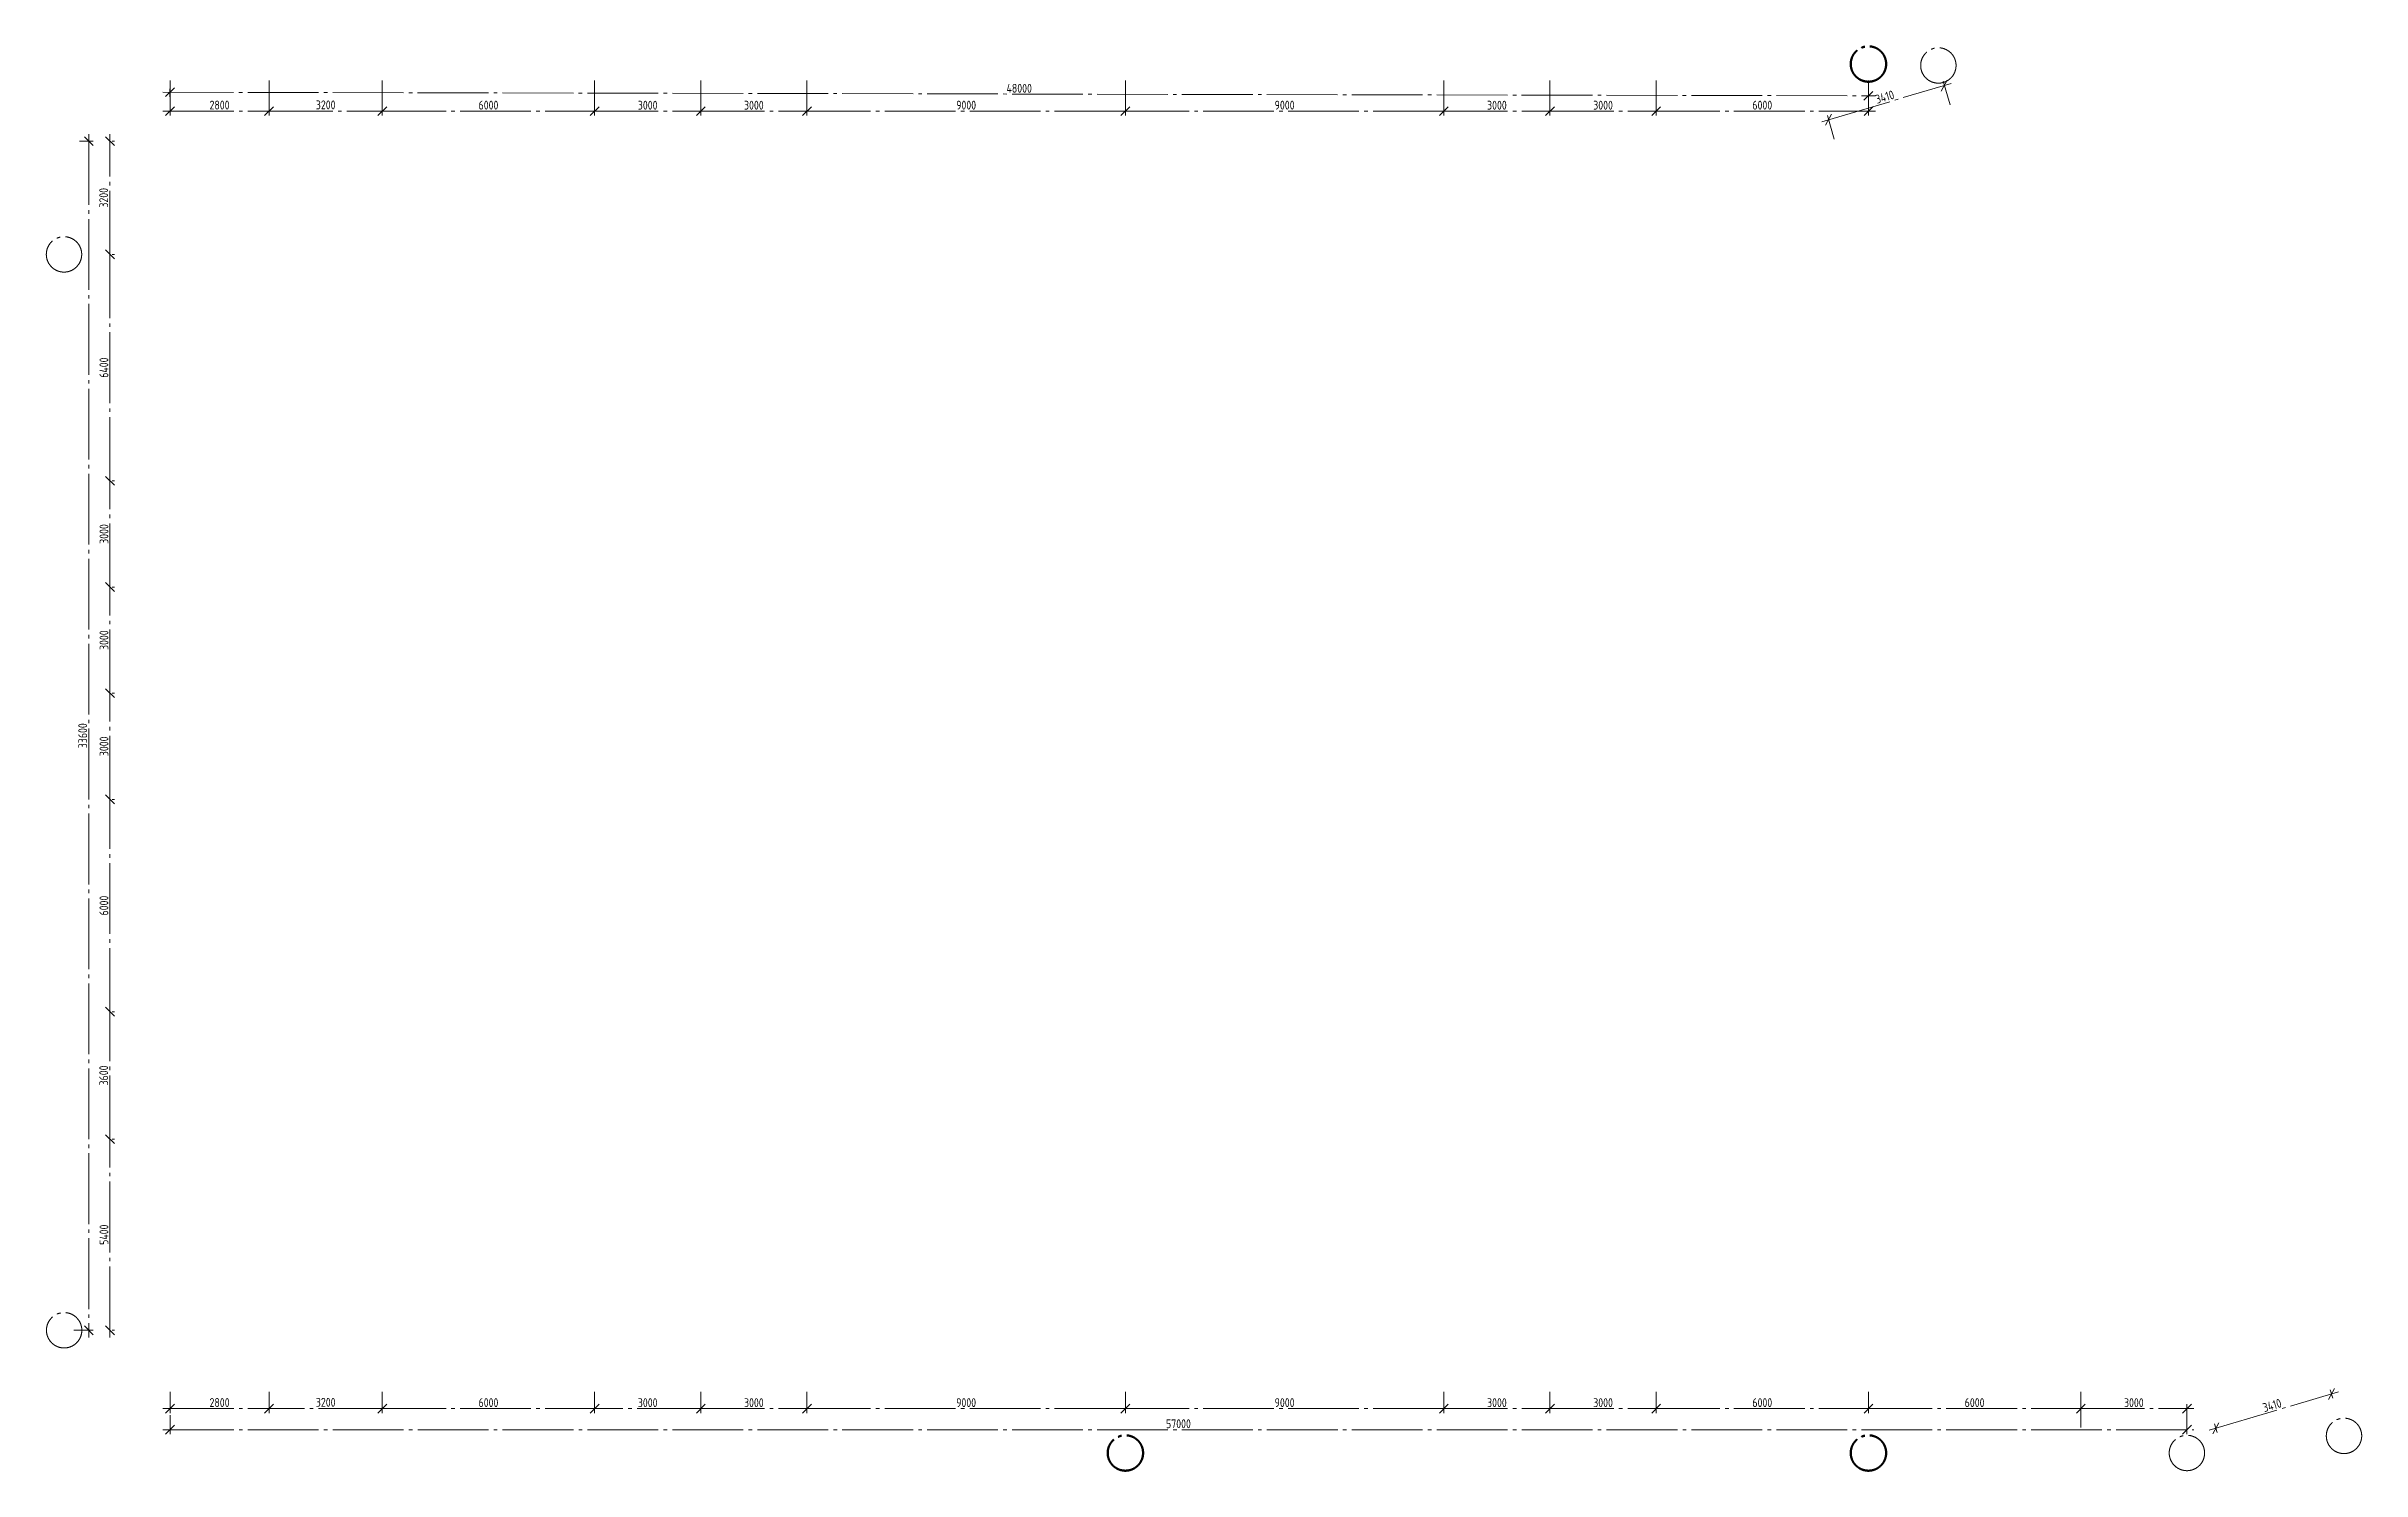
# Model space of a CAD drawing. Header units: millimetres. Extents: x 8611 to 74046, y 8701 to 48949.
import ezdxf

# ---------------------------------------------------------------- set-up
doc = ezdxf.new("R2010")
doc.units = ezdxf.units.MM
doc.linetypes.add('GOST2.303 5', pattern=[24, 20, -1.5, 1, -1.5])
doc.layers.get('Defpoints').update_dxf_attribs({"color": 183, "lineweight": 40})
doc.layers.add('_ООСИ_', color=215, linetype='GOST2.303 5', lineweight=15)
doc.layers.add('_ОСИ_', color=243, linetype='GOST2.303 5', lineweight=15, true_color=0xc67887)
doc.styles.add('ГОСТ 2.304', font='CS_Gost2304.shx')
doc.dimstyles.new('СПДС$0', dxfattribs={"dimscale": 100, "dimtxt": 2.5, "dimasz": 2.5, "dimexe": 1.25, "dimexo": 0.625, "dimgap": 0.375, "dimtad": 1, "dimdec": 0, "dimrnd": 10, "dimtxsty": 'ГОСТ 2.304', "dimblk": 'OBLIQUE', "dimcen": 2.5, "dimdle": 2, "dimclrt": 256, "dimaunit": 1, "dimadec": 1, "dimazin": 2, "dimtfac": 1, "dimtdec": 0, "dimtmove": 1, "dimatfit": 3, "dimfxl": 1, "dimtfill": 1, "dimlwd": -1, "dimlwe": -1, "dimarcsym": 0})

# ---------------------------------------------------------------- blocks, each defined once
blk = doc.blocks.new('_Oblique')
at = {"color": 0, "linetype": 'ByBlock', "lineweight": -2}
blk.add_line((-0.5, -0.5), (0.5, 0.5), dxfattribs=at)
blk = doc.blocks.new('*D3')
at = {"layer": '_ООСИ_', "color": 0, "ltscale": 100, "transparency": 16777216}
blk.add_line((81627, -2824), (85281, -1742), dxfattribs=at)
at = {"layer": '_ООСИ_', "color": 0, "linetype": 'ByBlock', "ltscale": 100, "transparency": 16777216}
for p, q in [((85125, -1921), (85053, -1679)), ((81855, -2889), (81784, -2647))]:
    blk.add_line(p, q, dxfattribs=at)
at = {"layer": 'Defpoints', "color": 0, "linetype": 'ByBlock', "ltscale": 100, "transparency": 16777216}
for p in [(85089, -1799), (85143, -1981), (81873, -2949)]:
    blk.add_point(p, dxfattribs=at)
at = {"layer": '_ООСИ_', "color": 0, "linetype": 'ByBlock', "ltscale": 100, "transparency": 16777216, "xscale": 250, "yscale": 250, "zscale": 250}
for p, rotation in [((85089, -1799), 16.49152631013128), ((81819, -2767), 196.4915263101312)]:
    blk.add_blockref('_Oblique', p, dxfattribs=dict(at, rotation=rotation))
at = {"layer": '_ООСИ_', "linetype": 'ByBlock', "ltscale": 100, "transparency": 16777216, "insert": (83407, -2122), "char_height": 250, "attachment_point": 5, "rotation": 16.49153, "style": 'ГОСТ 2.304', "bg_fill": 3, "box_fill_scale": 1.1, "bg_fill_color": 9, "bg_fill_true_color": 13158600, "bg_fill_transparency": 0}
blk.add_mtext('3410', dxfattribs=at)
blk = doc.blocks.new('*D4')
at = {"layer": '_ООСИ_', "color": 0, "linetype": 'ByBlock', "ltscale": 100, "transparency": 16777216}
for p, q in [((24000, -1743), (24000, -2339)), ((26800, -1743), (26800, -2339))]:
    blk.add_line(p, q, dxfattribs=at)
at = {"layer": '_ООСИ_', "color": 0, "ltscale": 100, "transparency": 16777216}
blk.add_line((23800, -2214), (27000, -2214), dxfattribs=at)
at = {"layer": 'Defpoints', "color": 0, "linetype": 'ByBlock', "ltscale": 100, "transparency": 16777216}
for p in [(24000, -1680), (26800, -1680), (26800, -2214)]:
    blk.add_point(p, dxfattribs=at)
at = {"layer": '_ООСИ_', "color": 0, "linetype": 'ByBlock', "ltscale": 100, "transparency": 16777216, "xscale": 250, "yscale": 250, "zscale": 250, "rotation": 180}
blk.add_blockref('_Oblique', (24000, -2214), dxfattribs=at)
at = {"layer": '_ООСИ_', "color": 0, "linetype": 'ByBlock', "ltscale": 100, "transparency": 16777216, "xscale": 250, "yscale": 250, "zscale": 250}
blk.add_blockref('_Oblique', (26800, -2214), dxfattribs=at)
at = {"layer": '_ООСИ_', "linetype": 'ByBlock', "ltscale": 100, "transparency": 16777216, "insert": (25400, -2042), "char_height": 250, "attachment_point": 5, "style": 'ГОСТ 2.304', "bg_fill": 3, "box_fill_scale": 1.1, "bg_fill_color": 9, "bg_fill_true_color": 13158600, "bg_fill_transparency": 0}
blk.add_mtext('2800', dxfattribs=at)
blk = doc.blocks.new('*D5')
at = {"layer": '_ООСИ_', "color": 0, "linetype": 'ByBlock', "ltscale": 100, "transparency": 16777216}
for p, q in [((26800, -1743), (26800, -2339)), ((30000, -1743), (30000, -2339))]:
    blk.add_line(p, q, dxfattribs=at)
at = {"layer": '_ООСИ_', "color": 0, "ltscale": 100, "transparency": 16777216}
blk.add_line((30200, -2214), (26600, -2214), dxfattribs=at)
at = {"layer": 'Defpoints', "color": 0, "linetype": 'ByBlock', "ltscale": 100, "transparency": 16777216}
for p in [(26800, -1680), (30000, -1680), (26800, -2214)]:
    blk.add_point(p, dxfattribs=at)
at = {"layer": '_ООСИ_', "color": 0, "linetype": 'ByBlock', "ltscale": 100, "transparency": 16777216, "xscale": 250, "yscale": 250, "zscale": 250, "rotation": 180}
blk.add_blockref('_Oblique', (26800, -2214), dxfattribs=at)
at = {"layer": '_ООСИ_', "color": 0, "linetype": 'ByBlock', "ltscale": 100, "transparency": 16777216, "xscale": 250, "yscale": 250, "zscale": 250}
blk.add_blockref('_Oblique', (30000, -2214), dxfattribs=at)
at = {"layer": '_ООСИ_', "linetype": 'ByBlock', "ltscale": 100, "transparency": 16777216, "insert": (28400, -2036), "char_height": 250, "attachment_point": 5, "style": 'ГОСТ 2.304', "bg_fill": 3, "box_fill_scale": 1.1, "bg_fill_color": 9, "bg_fill_true_color": 13158600, "bg_fill_transparency": 0}
blk.add_mtext('3200', dxfattribs=at)
blk = doc.blocks.new('*D6')
at = {"layer": '_ООСИ_', "color": 0, "linetype": 'ByBlock', "ltscale": 100, "transparency": 16777216}
for p, q in [((30000, -1743), (30000, -2339)), ((36000, -1743), (36000, -2339))]:
    blk.add_line(p, q, dxfattribs=at)
at = {"layer": '_ООСИ_', "color": 0, "ltscale": 100, "transparency": 16777216}
blk.add_line((29800, -2214), (36200, -2214), dxfattribs=at)
at = {"layer": 'Defpoints', "color": 0, "linetype": 'ByBlock', "ltscale": 100, "transparency": 16777216}
for p in [(30000, -1680), (36000, -1680), (36000, -2214)]:
    blk.add_point(p, dxfattribs=at)
at = {"layer": '_ООСИ_', "color": 0, "linetype": 'ByBlock', "ltscale": 100, "transparency": 16777216, "xscale": 250, "yscale": 250, "zscale": 250, "rotation": 180}
blk.add_blockref('_Oblique', (30000, -2214), dxfattribs=at)
at = {"layer": '_ООСИ_', "color": 0, "linetype": 'ByBlock', "ltscale": 100, "transparency": 16777216, "xscale": 250, "yscale": 250, "zscale": 250}
blk.add_blockref('_Oblique', (36000, -2214), dxfattribs=at)
at = {"layer": '_ООСИ_', "linetype": 'ByBlock', "ltscale": 100, "transparency": 16777216, "insert": (33000, -2044), "char_height": 250, "attachment_point": 5, "style": 'ГОСТ 2.304', "bg_fill": 3, "box_fill_scale": 1.1, "bg_fill_color": 9, "bg_fill_true_color": 13158600, "bg_fill_transparency": 0}
blk.add_mtext('6000', dxfattribs=at)
blk = doc.blocks.new('*D7')
at = {"layer": '_ООСИ_', "color": 0, "linetype": 'ByBlock', "ltscale": 100, "transparency": 16777216}
for p, q in [((36000, -1743), (36000, -2339)), ((39000, -1743), (39000, -2339))]:
    blk.add_line(p, q, dxfattribs=at)
at = {"layer": '_ООСИ_', "color": 0, "ltscale": 100, "transparency": 16777216}
blk.add_line((39200, -2214), (35800, -2214), dxfattribs=at)
at = {"layer": 'Defpoints', "color": 0, "linetype": 'ByBlock', "ltscale": 100, "transparency": 16777216}
for p in [(36000, -1680), (39000, -1680), (36000, -2214)]:
    blk.add_point(p, dxfattribs=at)
at = {"layer": '_ООСИ_', "color": 0, "linetype": 'ByBlock', "ltscale": 100, "transparency": 16777216, "xscale": 250, "yscale": 250, "zscale": 250, "rotation": 180}
blk.add_blockref('_Oblique', (36000, -2214), dxfattribs=at)
at = {"layer": '_ООСИ_', "color": 0, "linetype": 'ByBlock', "ltscale": 100, "transparency": 16777216, "xscale": 250, "yscale": 250, "zscale": 250}
blk.add_blockref('_Oblique', (39000, -2214), dxfattribs=at)
at = {"layer": '_ООСИ_', "linetype": 'ByBlock', "ltscale": 100, "transparency": 16777216, "insert": (37500, -2046), "char_height": 250, "attachment_point": 5, "style": 'ГОСТ 2.304', "bg_fill": 3, "box_fill_scale": 1.1, "bg_fill_color": 9, "bg_fill_true_color": 13158600, "bg_fill_transparency": 0}
blk.add_mtext('3000', dxfattribs=at)
blk = doc.blocks.new('*D8')
at = {"layer": '_ООСИ_', "color": 0, "linetype": 'ByBlock', "ltscale": 100, "transparency": 16777216}
for p, q in [((42000, -1743), (42000, -2339)), ((51000, -1743), (51000, -2339))]:
    blk.add_line(p, q, dxfattribs=at)
at = {"layer": '_ООСИ_', "color": 0, "ltscale": 100, "transparency": 16777216}
blk.add_line((41800, -2214), (51200, -2214), dxfattribs=at)
at = {"layer": 'Defpoints', "color": 0, "linetype": 'ByBlock', "ltscale": 100, "transparency": 16777216}
for p in [(42000, -1680), (51000, -1680), (51000, -2214)]:
    blk.add_point(p, dxfattribs=at)
at = {"layer": '_ООСИ_', "color": 0, "linetype": 'ByBlock', "ltscale": 100, "transparency": 16777216, "xscale": 250, "yscale": 250, "zscale": 250, "rotation": 180}
blk.add_blockref('_Oblique', (42000, -2214), dxfattribs=at)
at = {"layer": '_ООСИ_', "color": 0, "linetype": 'ByBlock', "ltscale": 100, "transparency": 16777216, "xscale": 250, "yscale": 250, "zscale": 250}
blk.add_blockref('_Oblique', (51000, -2214), dxfattribs=at)
at = {"layer": '_ООСИ_', "linetype": 'ByBlock', "ltscale": 100, "transparency": 16777216, "insert": (46500, -2044), "char_height": 250, "attachment_point": 5, "style": 'ГОСТ 2.304', "bg_fill": 3, "box_fill_scale": 1.1, "bg_fill_color": 9, "bg_fill_true_color": 13158600, "bg_fill_transparency": 0}
blk.add_mtext('9000', dxfattribs=at)
blk = doc.blocks.new('*D9')
at = {"layer": '_ООСИ_', "color": 0, "linetype": 'ByBlock', "ltscale": 100, "transparency": 16777216}
for p, q in [((51000, -1743), (51000, -2339)), ((60000, -1743), (60000, -2339))]:
    blk.add_line(p, q, dxfattribs=at)
at = {"layer": '_ООСИ_', "color": 0, "ltscale": 100, "transparency": 16777216}
blk.add_line((50800, -2214), (60200, -2214), dxfattribs=at)
at = {"layer": 'Defpoints', "color": 0, "linetype": 'ByBlock', "ltscale": 100, "transparency": 16777216}
for p in [(51000, -1680), (60000, -1680), (60000, -2214)]:
    blk.add_point(p, dxfattribs=at)
at = {"layer": '_ООСИ_', "color": 0, "linetype": 'ByBlock', "ltscale": 100, "transparency": 16777216, "xscale": 250, "yscale": 250, "zscale": 250, "rotation": 180}
blk.add_blockref('_Oblique', (51000, -2214), dxfattribs=at)
at = {"layer": '_ООСИ_', "color": 0, "linetype": 'ByBlock', "ltscale": 100, "transparency": 16777216, "xscale": 250, "yscale": 250, "zscale": 250}
blk.add_blockref('_Oblique', (60000, -2214), dxfattribs=at)
at = {"layer": '_ООСИ_', "linetype": 'ByBlock', "ltscale": 100, "transparency": 16777216, "insert": (55500, -2044), "char_height": 250, "attachment_point": 5, "style": 'ГОСТ 2.304', "bg_fill": 3, "box_fill_scale": 1.1, "bg_fill_color": 9, "bg_fill_true_color": 13158600, "bg_fill_transparency": 0}
blk.add_mtext('9000', dxfattribs=at)
blk = doc.blocks.new('*D10')
at = {"layer": '_ООСИ_', "color": 0, "linetype": 'ByBlock', "ltscale": 100, "transparency": 16777216}
for p, q in [((60000, -1743), (60000, -2339)), ((63000, -1743), (63000, -2339))]:
    blk.add_line(p, q, dxfattribs=at)
at = {"layer": '_ООСИ_', "color": 0, "ltscale": 100, "transparency": 16777216}
blk.add_line((59800, -2214), (63200, -2214), dxfattribs=at)
at = {"layer": 'Defpoints', "color": 0, "linetype": 'ByBlock', "ltscale": 100, "transparency": 16777216}
for p in [(60000, -1680), (63000, -1680), (63000, -2214)]:
    blk.add_point(p, dxfattribs=at)
at = {"layer": '_ООСИ_', "color": 0, "linetype": 'ByBlock', "ltscale": 100, "transparency": 16777216, "xscale": 250, "yscale": 250, "zscale": 250, "rotation": 180}
blk.add_blockref('_Oblique', (60000, -2214), dxfattribs=at)
at = {"layer": '_ООСИ_', "color": 0, "linetype": 'ByBlock', "ltscale": 100, "transparency": 16777216, "xscale": 250, "yscale": 250, "zscale": 250}
blk.add_blockref('_Oblique', (63000, -2214), dxfattribs=at)
at = {"layer": '_ООСИ_', "linetype": 'ByBlock', "ltscale": 100, "transparency": 16777216, "insert": (61500, -2046), "char_height": 250, "attachment_point": 5, "style": 'ГОСТ 2.304', "bg_fill": 3, "box_fill_scale": 1.1, "bg_fill_color": 9, "bg_fill_true_color": 13158600, "bg_fill_transparency": 0}
blk.add_mtext('3000', dxfattribs=at)
blk = doc.blocks.new('*D11')
at = {"layer": '_ООСИ_', "color": 0, "linetype": 'ByBlock', "ltscale": 100, "transparency": 16777216}
for p, q in [((24000, -2401), (24000, -2935)), ((81000, -2276), (81000, -2935))]:
    blk.add_line(p, q, dxfattribs=at)
at = {"layer": '_ООСИ_', "color": 0, "ltscale": 100, "transparency": 16777216}
blk.add_line((23800, -2810), (81200, -2810), dxfattribs=at)
at = {"layer": 'Defpoints', "color": 0, "linetype": 'ByBlock', "ltscale": 100, "transparency": 16777216}
for p in [(24000, -2339), (81000, -2214), (81000, -2810)]:
    blk.add_point(p, dxfattribs=at)
at = {"layer": '_ООСИ_', "color": 0, "linetype": 'ByBlock', "ltscale": 100, "transparency": 16777216, "xscale": 250, "yscale": 250, "zscale": 250, "rotation": 180}
blk.add_blockref('_Oblique', (24000, -2810), dxfattribs=at)
at = {"layer": '_ООСИ_', "color": 0, "linetype": 'ByBlock', "ltscale": 100, "transparency": 16777216, "xscale": 250, "yscale": 250, "zscale": 250}
blk.add_blockref('_Oblique', (81000, -2810), dxfattribs=at)
at = {"layer": '_ООСИ_', "linetype": 'ByBlock', "ltscale": 100, "transparency": 16777216, "insert": (52500, -2642), "char_height": 250, "attachment_point": 5, "style": 'ГОСТ 2.304', "bg_fill": 3, "box_fill_scale": 1.1, "bg_fill_color": 9, "bg_fill_true_color": 13158600, "bg_fill_transparency": 0}
blk.add_mtext('57000', dxfattribs=at)
blk = doc.blocks.new('*D12')
at = {"layer": '_ООСИ_', "color": 0, "linetype": 'ByBlock', "ltscale": 100, "transparency": 16777216}
for p, q in [((66000, -1743), (66000, -2339)), ((72000, -1743), (72000, -2339))]:
    blk.add_line(p, q, dxfattribs=at)
at = {"layer": '_ООСИ_', "color": 0, "ltscale": 100, "transparency": 16777216}
blk.add_line((65800, -2214), (72200, -2214), dxfattribs=at)
at = {"layer": 'Defpoints', "color": 0, "linetype": 'ByBlock', "ltscale": 100, "transparency": 16777216}
for p in [(66000, -1680), (72000, -1680), (72000, -2214)]:
    blk.add_point(p, dxfattribs=at)
at = {"layer": '_ООСИ_', "color": 0, "linetype": 'ByBlock', "ltscale": 100, "transparency": 16777216, "xscale": 250, "yscale": 250, "zscale": 250, "rotation": 180}
blk.add_blockref('_Oblique', (66000, -2214), dxfattribs=at)
at = {"layer": '_ООСИ_', "color": 0, "linetype": 'ByBlock', "ltscale": 100, "transparency": 16777216, "xscale": 250, "yscale": 250, "zscale": 250}
blk.add_blockref('_Oblique', (72000, -2214), dxfattribs=at)
at = {"layer": '_ООСИ_', "linetype": 'ByBlock', "ltscale": 100, "transparency": 16777216, "insert": (69000, -2044), "char_height": 250, "attachment_point": 5, "style": 'ГОСТ 2.304', "bg_fill": 3, "box_fill_scale": 1.1, "bg_fill_color": 9, "bg_fill_true_color": 13158600, "bg_fill_transparency": 0}
blk.add_mtext('6000', dxfattribs=at)
blk = doc.blocks.new('*D13')
at = {"layer": '_ООСИ_', "color": 0, "linetype": 'ByBlock', "ltscale": 100, "transparency": 16777216}
for p, q in [((72000, -1743), (72000, -2339)), ((78000, -1743), (78000, -2339))]:
    blk.add_line(p, q, dxfattribs=at)
at = {"layer": '_ООСИ_', "color": 0, "ltscale": 100, "transparency": 16777216}
blk.add_line((71800, -2214), (78200, -2214), dxfattribs=at)
at = {"layer": 'Defpoints', "color": 0, "linetype": 'ByBlock', "ltscale": 100, "transparency": 16777216}
for p in [(72000, -1680), (78000, -1680), (78000, -2214)]:
    blk.add_point(p, dxfattribs=at)
at = {"layer": '_ООСИ_', "color": 0, "linetype": 'ByBlock', "ltscale": 100, "transparency": 16777216, "xscale": 250, "yscale": 250, "zscale": 250, "rotation": 180}
blk.add_blockref('_Oblique', (72000, -2214), dxfattribs=at)
at = {"layer": '_ООСИ_', "color": 0, "linetype": 'ByBlock', "ltscale": 100, "transparency": 16777216, "xscale": 250, "yscale": 250, "zscale": 250}
blk.add_blockref('_Oblique', (78000, -2214), dxfattribs=at)
at = {"layer": '_ООСИ_', "linetype": 'ByBlock', "ltscale": 100, "transparency": 16777216, "insert": (75000, -2044), "char_height": 250, "attachment_point": 5, "style": 'ГОСТ 2.304', "bg_fill": 3, "box_fill_scale": 1.1, "bg_fill_color": 9, "bg_fill_true_color": 13158600, "bg_fill_transparency": 0}
blk.add_mtext('6000', dxfattribs=at)
blk = doc.blocks.new('*D37')
at = {"layer": '_ООСИ_', "color": 0, "ltscale": 100, "transparency": 16777216}
blk.add_line((77800, -2214), (81200, -2214), dxfattribs=at)
at = {"layer": '_ООСИ_', "color": 0, "linetype": 'ByBlock', "ltscale": 100, "transparency": 16777216}
for p, q in [((78000, -2747), (78000, -2089)), ((81000, -2872), (81000, -2089))]:
    blk.add_line(p, q, dxfattribs=at)
at = {"layer": 'Defpoints', "color": 0, "linetype": 'ByBlock', "ltscale": 100, "transparency": 16777216}
for p in [(81000, -2214), (78000, -2810), (81000, -2935)]:
    blk.add_point(p, dxfattribs=at)
at = {"layer": '_ООСИ_', "color": 0, "linetype": 'ByBlock', "ltscale": 100, "transparency": 16777216, "xscale": 250, "yscale": 250, "zscale": 250, "rotation": 180}
blk.add_blockref('_Oblique', (78000, -2214), dxfattribs=at)
at = {"layer": '_ООСИ_', "color": 0, "linetype": 'ByBlock', "ltscale": 100, "transparency": 16777216, "xscale": 250, "yscale": 250, "zscale": 250}
blk.add_blockref('_Oblique', (81000, -2214), dxfattribs=at)
at = {"layer": '_ООСИ_', "linetype": 'ByBlock', "ltscale": 100, "transparency": 16777216, "insert": (79500, -2046), "char_height": 250, "attachment_point": 5, "style": 'ГОСТ 2.304', "bg_fill": 3, "box_fill_scale": 1.1, "bg_fill_color": 9, "bg_fill_true_color": 13158600, "bg_fill_transparency": 0}
blk.add_mtext('3000', dxfattribs=at)
blk = doc.blocks.new('*D14')
at = {"layer": '_ООСИ_', "color": 0, "linetype": 'ByBlock', "ltscale": 100, "transparency": 16777216}
for p, q in [((39000, -1743), (39000, -2339)), ((42000, -1743), (42000, -2339))]:
    blk.add_line(p, q, dxfattribs=at)
at = {"layer": '_ООСИ_', "color": 0, "ltscale": 100, "transparency": 16777216}
blk.add_line((38800, -2214), (42200, -2214), dxfattribs=at)
at = {"layer": 'Defpoints', "color": 0, "linetype": 'ByBlock', "ltscale": 100, "transparency": 16777216}
for p in [(39000, -1680), (42000, -1680), (42000, -2214)]:
    blk.add_point(p, dxfattribs=at)
at = {"layer": '_ООСИ_', "color": 0, "linetype": 'ByBlock', "ltscale": 100, "transparency": 16777216, "xscale": 250, "yscale": 250, "zscale": 250, "rotation": 180}
blk.add_blockref('_Oblique', (39000, -2214), dxfattribs=at)
at = {"layer": '_ООСИ_', "color": 0, "linetype": 'ByBlock', "ltscale": 100, "transparency": 16777216, "xscale": 250, "yscale": 250, "zscale": 250}
blk.add_blockref('_Oblique', (42000, -2214), dxfattribs=at)
at = {"layer": '_ООСИ_', "linetype": 'ByBlock', "ltscale": 100, "transparency": 16777216, "insert": (40500, -2046), "char_height": 250, "attachment_point": 5, "style": 'ГОСТ 2.304', "bg_fill": 3, "box_fill_scale": 1.1, "bg_fill_color": 9, "bg_fill_true_color": 13158600, "bg_fill_transparency": 0}
blk.add_mtext('3000', dxfattribs=at)
blk = doc.blocks.new('*D15')
at = {"layer": '_ООСИ_', "color": 0, "linetype": 'ByBlock', "ltscale": 100, "transparency": 16777216}
for p, q in [((63000, -1743), (63000, -2339)), ((66000, -1743), (66000, -2339))]:
    blk.add_line(p, q, dxfattribs=at)
at = {"layer": '_ООСИ_', "color": 0, "ltscale": 100, "transparency": 16777216}
blk.add_line((62800, -2214), (66200, -2214), dxfattribs=at)
at = {"layer": 'Defpoints', "color": 0, "linetype": 'ByBlock', "ltscale": 100, "transparency": 16777216}
for p in [(63000, -1680), (66000, -1680), (66000, -2214)]:
    blk.add_point(p, dxfattribs=at)
at = {"layer": '_ООСИ_', "color": 0, "linetype": 'ByBlock', "ltscale": 100, "transparency": 16777216, "xscale": 250, "yscale": 250, "zscale": 250, "rotation": 180}
blk.add_blockref('_Oblique', (63000, -2214), dxfattribs=at)
at = {"layer": '_ООСИ_', "color": 0, "linetype": 'ByBlock', "ltscale": 100, "transparency": 16777216, "xscale": 250, "yscale": 250, "zscale": 250}
blk.add_blockref('_Oblique', (66000, -2214), dxfattribs=at)
at = {"layer": '_ООСИ_', "linetype": 'ByBlock', "ltscale": 100, "transparency": 16777216, "insert": (64500, -2046), "char_height": 250, "attachment_point": 5, "style": 'ГОСТ 2.304', "bg_fill": 3, "box_fill_scale": 1.1, "bg_fill_color": 9, "bg_fill_true_color": 13158600, "bg_fill_transparency": 0}
blk.add_mtext('3000', dxfattribs=at)
blk = doc.blocks.new('*D16')
at = {"layer": '_ООСИ_', "color": 0, "ltscale": 100, "transparency": 16777216}
blk.add_line((22302, -200), (22302, 5600), dxfattribs=at)
at = {"layer": '_ООСИ_', "color": 0, "linetype": 'ByBlock', "ltscale": 100, "transparency": 16777216}
for p, q in [((22364, 5400), (22427, 5400)), ((22364, 0), (22427, 0))]:
    blk.add_line(p, q, dxfattribs=at)
at = {"layer": 'Defpoints', "color": 0, "linetype": 'ByBlock', "ltscale": 100, "transparency": 16777216}
for p in [(22302, 5400), (22302, 5400), (22302, 0)]:
    blk.add_point(p, dxfattribs=at)
at = {"layer": '_ООСИ_', "color": 0, "linetype": 'ByBlock', "ltscale": 100, "transparency": 16777216, "xscale": 250, "yscale": 250, "zscale": 250}
for p, rotation in [((22302, 5400), 90), ((22302, 0), 270)]:
    blk.add_blockref('_Oblique', p, dxfattribs=dict(at, rotation=rotation))
at = {"layer": '_ООСИ_', "linetype": 'ByBlock', "ltscale": 100, "transparency": 16777216, "insert": (22134, 2700), "char_height": 250, "attachment_point": 5, "rotation": 90, "style": 'ГОСТ 2.304', "bg_fill": 3, "box_fill_scale": 1.1, "bg_fill_color": 9, "bg_fill_true_color": 13158600, "bg_fill_transparency": 0}
blk.add_mtext('5400', dxfattribs=at)
blk = doc.blocks.new('*D17')
at = {"layer": '_ООСИ_', "color": 0, "ltscale": 100, "transparency": 16777216}
blk.add_line((22302, 5200), (22302, 9200), dxfattribs=at)
at = {"layer": '_ООСИ_', "color": 0, "linetype": 'ByBlock', "ltscale": 100, "transparency": 16777216}
for p, q in [((22364, 9000), (22427, 9000)), ((22364, 5400), (22427, 5400))]:
    blk.add_line(p, q, dxfattribs=at)
at = {"layer": 'Defpoints', "color": 0, "linetype": 'ByBlock', "ltscale": 100, "transparency": 16777216}
for p in [(22302, 9000), (22302, 9000), (22302, 5400)]:
    blk.add_point(p, dxfattribs=at)
at = {"layer": '_ООСИ_', "color": 0, "linetype": 'ByBlock', "ltscale": 100, "transparency": 16777216, "xscale": 250, "yscale": 250, "zscale": 250}
for p, rotation in [((22302, 9000), 90), ((22302, 5400), 270)]:
    blk.add_blockref('_Oblique', p, dxfattribs=dict(at, rotation=rotation))
at = {"layer": '_ООСИ_', "linetype": 'ByBlock', "ltscale": 100, "transparency": 16777216, "insert": (22127, 7200), "char_height": 250, "attachment_point": 5, "rotation": 90, "style": 'ГОСТ 2.304', "bg_fill": 3, "box_fill_scale": 1.1, "bg_fill_color": 9, "bg_fill_true_color": 13158600, "bg_fill_transparency": 0}
blk.add_mtext('3600', dxfattribs=at)
blk = doc.blocks.new('*D18')
at = {"layer": '_ООСИ_', "color": 0, "ltscale": 100, "transparency": 16777216}
blk.add_line((22302, 8800), (22302, 15200), dxfattribs=at)
at = {"layer": '_ООСИ_', "color": 0, "linetype": 'ByBlock', "ltscale": 100, "transparency": 16777216}
for p, q in [((22364, 15000), (22427, 15000)), ((22364, 9000), (22427, 9000))]:
    blk.add_line(p, q, dxfattribs=at)
at = {"layer": 'Defpoints', "color": 0, "linetype": 'ByBlock', "ltscale": 100, "transparency": 16777216}
for p in [(22302, 15000), (22302, 15000), (22302, 9000)]:
    blk.add_point(p, dxfattribs=at)
at = {"layer": '_ООСИ_', "color": 0, "linetype": 'ByBlock', "ltscale": 100, "transparency": 16777216, "xscale": 250, "yscale": 250, "zscale": 250}
for p, rotation in [((22302, 15000), 90), ((22302, 9000), 270)]:
    blk.add_blockref('_Oblique', p, dxfattribs=dict(at, rotation=rotation))
at = {"layer": '_ООСИ_', "linetype": 'ByBlock', "ltscale": 100, "transparency": 16777216, "insert": (22132, 12000), "char_height": 250, "attachment_point": 5, "rotation": 90, "style": 'ГОСТ 2.304', "bg_fill": 3, "box_fill_scale": 1.1, "bg_fill_color": 9, "bg_fill_true_color": 13158600, "bg_fill_transparency": 0}
blk.add_mtext('6000', dxfattribs=at)
blk = doc.blocks.new('*D19')
at = {"layer": '_ООСИ_', "color": 0, "ltscale": 100, "transparency": 16777216}
blk.add_line((22302, 14800), (22302, 18200), dxfattribs=at)
at = {"layer": '_ООСИ_', "color": 0, "linetype": 'ByBlock', "ltscale": 100, "transparency": 16777216}
for p, q in [((22364, 18000), (22427, 18000)), ((22364, 15000), (22427, 15000))]:
    blk.add_line(p, q, dxfattribs=at)
at = {"layer": 'Defpoints', "color": 0, "linetype": 'ByBlock', "ltscale": 100, "transparency": 16777216}
for p in [(22302, 18000), (22302, 18000), (22302, 15000)]:
    blk.add_point(p, dxfattribs=at)
at = {"layer": '_ООСИ_', "color": 0, "linetype": 'ByBlock', "ltscale": 100, "transparency": 16777216, "xscale": 250, "yscale": 250, "zscale": 250}
for p, rotation in [((22302, 18000), 90), ((22302, 15000), 270)]:
    blk.add_blockref('_Oblique', p, dxfattribs=dict(at, rotation=rotation))
at = {"layer": '_ООСИ_', "linetype": 'ByBlock', "ltscale": 100, "transparency": 16777216, "insert": (22134, 16500), "char_height": 250, "attachment_point": 5, "rotation": 90, "style": 'ГОСТ 2.304', "bg_fill": 3, "box_fill_scale": 1.1, "bg_fill_color": 9, "bg_fill_true_color": 13158600, "bg_fill_transparency": 0}
blk.add_mtext('3000', dxfattribs=at)
blk = doc.blocks.new('*D20')
at = {"layer": '_ООСИ_', "color": 0, "ltscale": 100, "transparency": 16777216}
blk.add_line((22302, 17800), (22302, 21200), dxfattribs=at)
at = {"layer": '_ООСИ_', "color": 0, "linetype": 'ByBlock', "ltscale": 100, "transparency": 16777216}
for p, q in [((22364, 21000), (22427, 21000)), ((22364, 18000), (22427, 18000))]:
    blk.add_line(p, q, dxfattribs=at)
at = {"layer": 'Defpoints', "color": 0, "linetype": 'ByBlock', "ltscale": 100, "transparency": 16777216}
for p in [(22302, 21000), (22302, 21000), (22302, 18000)]:
    blk.add_point(p, dxfattribs=at)
at = {"layer": '_ООСИ_', "color": 0, "linetype": 'ByBlock', "ltscale": 100, "transparency": 16777216, "xscale": 250, "yscale": 250, "zscale": 250}
for p, rotation in [((22302, 21000), 90), ((22302, 18000), 270)]:
    blk.add_blockref('_Oblique', p, dxfattribs=dict(at, rotation=rotation))
at = {"layer": '_ООСИ_', "linetype": 'ByBlock', "ltscale": 100, "transparency": 16777216, "insert": (22134, 19500), "char_height": 250, "attachment_point": 5, "rotation": 90, "style": 'ГОСТ 2.304', "bg_fill": 3, "box_fill_scale": 1.1, "bg_fill_color": 9, "bg_fill_true_color": 13158600, "bg_fill_transparency": 0}
blk.add_mtext('3000', dxfattribs=at)
blk = doc.blocks.new('*D21')
at = {"layer": '_ООСИ_', "color": 0, "ltscale": 100, "transparency": 16777216}
blk.add_line((22302, 20800), (22302, 24200), dxfattribs=at)
at = {"layer": '_ООСИ_', "color": 0, "linetype": 'ByBlock', "ltscale": 100, "transparency": 16777216}
for p, q in [((22364, 24000), (22427, 24000)), ((22364, 21000), (22427, 21000))]:
    blk.add_line(p, q, dxfattribs=at)
at = {"layer": 'Defpoints', "color": 0, "linetype": 'ByBlock', "ltscale": 100, "transparency": 16777216}
for p in [(22302, 24000), (22302, 24000), (22302, 21000)]:
    blk.add_point(p, dxfattribs=at)
at = {"layer": '_ООСИ_', "color": 0, "linetype": 'ByBlock', "ltscale": 100, "transparency": 16777216, "xscale": 250, "yscale": 250, "zscale": 250}
for p, rotation in [((22302, 24000), 90), ((22302, 21000), 270)]:
    blk.add_blockref('_Oblique', p, dxfattribs=dict(at, rotation=rotation))
at = {"layer": '_ООСИ_', "linetype": 'ByBlock', "ltscale": 100, "transparency": 16777216, "insert": (22134, 22500), "char_height": 250, "attachment_point": 5, "rotation": 90, "style": 'ГОСТ 2.304', "bg_fill": 3, "box_fill_scale": 1.1, "bg_fill_color": 9, "bg_fill_true_color": 13158600, "bg_fill_transparency": 0}
blk.add_mtext('3000', dxfattribs=at)
blk = doc.blocks.new('*D22')
at = {"layer": '_ООСИ_', "color": 0, "ltscale": 100, "transparency": 16777216}
blk.add_line((22302, 23800), (22302, 30600), dxfattribs=at)
at = {"layer": '_ООСИ_', "color": 0, "linetype": 'ByBlock', "ltscale": 100, "transparency": 16777216}
for p, q in [((22364, 30400), (22427, 30400)), ((22364, 24000), (22427, 24000))]:
    blk.add_line(p, q, dxfattribs=at)
at = {"layer": 'Defpoints', "color": 0, "linetype": 'ByBlock', "ltscale": 100, "transparency": 16777216}
for p in [(22302, 30400), (22302, 30400), (22302, 24000)]:
    blk.add_point(p, dxfattribs=at)
at = {"layer": '_ООСИ_', "color": 0, "linetype": 'ByBlock', "ltscale": 100, "transparency": 16777216, "xscale": 250, "yscale": 250, "zscale": 250}
for p, rotation in [((22302, 30400), 90), ((22302, 24000), 270)]:
    blk.add_blockref('_Oblique', p, dxfattribs=dict(at, rotation=rotation))
at = {"layer": '_ООСИ_', "linetype": 'ByBlock', "ltscale": 100, "transparency": 16777216, "insert": (22132, 27200), "char_height": 250, "attachment_point": 5, "rotation": 90, "style": 'ГОСТ 2.304', "bg_fill": 3, "box_fill_scale": 1.1, "bg_fill_color": 9, "bg_fill_true_color": 13158600, "bg_fill_transparency": 0}
blk.add_mtext('6400', dxfattribs=at)
blk = doc.blocks.new('*D23')
at = {"layer": '_ООСИ_', "color": 0, "ltscale": 100, "transparency": 16777216}
blk.add_line((22302, 30200), (22302, 33800), dxfattribs=at)
at = {"layer": '_ООСИ_', "color": 0, "linetype": 'ByBlock', "ltscale": 100, "transparency": 16777216}
for p, q in [((22364, 33600), (22427, 33600)), ((22364, 30400), (22427, 30400))]:
    blk.add_line(p, q, dxfattribs=at)
at = {"layer": 'Defpoints', "color": 0, "linetype": 'ByBlock', "ltscale": 100, "transparency": 16777216}
for p in [(22302, 33600), (22302, 33600), (22302, 30400)]:
    blk.add_point(p, dxfattribs=at)
at = {"layer": '_ООСИ_', "color": 0, "linetype": 'ByBlock', "ltscale": 100, "transparency": 16777216, "xscale": 250, "yscale": 250, "zscale": 250}
for p, rotation in [((22302, 33600), 90), ((22302, 30400), 270)]:
    blk.add_blockref('_Oblique', p, dxfattribs=dict(at, rotation=rotation))
at = {"layer": '_ООСИ_', "linetype": 'ByBlock', "ltscale": 100, "transparency": 16777216, "insert": (22125, 32000), "char_height": 250, "attachment_point": 5, "rotation": 90, "style": 'ГОСТ 2.304', "bg_fill": 3, "box_fill_scale": 1.1, "bg_fill_color": 9, "bg_fill_true_color": 13158600, "bg_fill_transparency": 0}
blk.add_mtext('3200', dxfattribs=at)
blk = doc.blocks.new('*D24')
at = {"layer": '_ООСИ_', "color": 0, "linetype": 'ByBlock', "ltscale": 100, "transparency": 16777216}
for p, q in [((21445, 33600), (21833, 33600)), ((21282, 0), (21833, 0))]:
    blk.add_line(p, q, dxfattribs=at)
at = {"layer": '_ООСИ_', "color": 0, "ltscale": 100, "transparency": 16777216}
blk.add_line((21708, 33800), (21708, -200), dxfattribs=at)
at = {"layer": 'Defpoints', "color": 0, "linetype": 'ByBlock', "ltscale": 100, "transparency": 16777216}
for p in [(21383, 33600), (21220, 0), (21708, 0)]:
    blk.add_point(p, dxfattribs=at)
at = {"layer": '_ООСИ_', "color": 0, "linetype": 'ByBlock', "ltscale": 100, "transparency": 16777216, "xscale": 250, "yscale": 250, "zscale": 250}
for p, rotation in [((21708, 33600), 90), ((21708, 0), 270)]:
    blk.add_blockref('_Oblique', p, dxfattribs=dict(at, rotation=rotation))
at = {"layer": '_ООСИ_', "linetype": 'ByBlock', "ltscale": 100, "transparency": 16777216, "insert": (21533, 16800), "char_height": 250, "attachment_point": 5, "rotation": 90, "style": 'ГОСТ 2.304', "bg_fill": 3, "box_fill_scale": 1.1, "bg_fill_color": 9, "bg_fill_true_color": 13158600, "bg_fill_transparency": 0}
blk.add_mtext('33600', dxfattribs=at)
blk = doc.blocks.new('*D25')
at = {"layer": '_ООСИ_', "color": 0, "linetype": 'ByBlock', "ltscale": 100, "transparency": 16777216}
for p, q in [((24000, 35317), (24000, 34323)), ((26800, 35317), (26800, 34323))]:
    blk.add_line(p, q, dxfattribs=at)
at = {"layer": '_ООСИ_', "color": 0, "ltscale": 100, "transparency": 16777216}
blk.add_line((23800, 34448), (27000, 34448), dxfattribs=at)
at = {"layer": 'Defpoints', "color": 0, "linetype": 'ByBlock', "ltscale": 100, "transparency": 16777216}
for p in [(24000, 35380), (26800, 35380), (26800, 34448)]:
    blk.add_point(p, dxfattribs=at)
at = {"layer": '_ООСИ_', "color": 0, "linetype": 'ByBlock', "ltscale": 100, "transparency": 16777216, "xscale": 250, "yscale": 250, "zscale": 250, "rotation": 180}
blk.add_blockref('_Oblique', (24000, 34448), dxfattribs=at)
at = {"layer": '_ООСИ_', "color": 0, "linetype": 'ByBlock', "ltscale": 100, "transparency": 16777216, "xscale": 250, "yscale": 250, "zscale": 250}
blk.add_blockref('_Oblique', (26800, 34448), dxfattribs=at)
at = {"layer": '_ООСИ_', "linetype": 'ByBlock', "ltscale": 100, "transparency": 16777216, "insert": (25400, 34620), "char_height": 250, "attachment_point": 5, "style": 'ГОСТ 2.304', "bg_fill": 3, "box_fill_scale": 1.1, "bg_fill_color": 9, "bg_fill_true_color": 13158600, "bg_fill_transparency": 0}
blk.add_mtext('2800', dxfattribs=at)
blk = doc.blocks.new('*D26')
at = {"layer": '_ООСИ_', "color": 0, "linetype": 'ByBlock', "ltscale": 100, "transparency": 16777216}
for p, q in [((26800, 35317), (26800, 34323)), ((30000, 35317), (30000, 34323))]:
    blk.add_line(p, q, dxfattribs=at)
at = {"layer": '_ООСИ_', "color": 0, "ltscale": 100, "transparency": 16777216}
blk.add_line((26600, 34448), (30200, 34448), dxfattribs=at)
at = {"layer": 'Defpoints', "color": 0, "linetype": 'ByBlock', "ltscale": 100, "transparency": 16777216}
for p in [(26800, 35380), (30000, 35380), (30000, 34448)]:
    blk.add_point(p, dxfattribs=at)
at = {"layer": '_ООСИ_', "color": 0, "linetype": 'ByBlock', "ltscale": 100, "transparency": 16777216, "xscale": 250, "yscale": 250, "zscale": 250, "rotation": 180}
blk.add_blockref('_Oblique', (26800, 34448), dxfattribs=at)
at = {"layer": '_ООСИ_', "color": 0, "linetype": 'ByBlock', "ltscale": 100, "transparency": 16777216, "xscale": 250, "yscale": 250, "zscale": 250}
blk.add_blockref('_Oblique', (30000, 34448), dxfattribs=at)
at = {"layer": '_ООСИ_', "linetype": 'ByBlock', "ltscale": 100, "transparency": 16777216, "insert": (28400, 34625), "char_height": 250, "attachment_point": 5, "style": 'ГОСТ 2.304', "bg_fill": 3, "box_fill_scale": 1.1, "bg_fill_color": 9, "bg_fill_true_color": 13158600, "bg_fill_transparency": 0}
blk.add_mtext('3200', dxfattribs=at)
blk = doc.blocks.new('*D27')
at = {"layer": '_ООСИ_', "color": 0, "linetype": 'ByBlock', "ltscale": 100, "transparency": 16777216}
for p, q in [((30000, 35317), (30000, 34323)), ((36000, 35317), (36000, 34323))]:
    blk.add_line(p, q, dxfattribs=at)
at = {"layer": '_ООСИ_', "color": 0, "ltscale": 100, "transparency": 16777216}
blk.add_line((29800, 34448), (36200, 34448), dxfattribs=at)
at = {"layer": 'Defpoints', "color": 0, "linetype": 'ByBlock', "ltscale": 100, "transparency": 16777216}
for p in [(30000, 35380), (36000, 35380), (36000, 34448)]:
    blk.add_point(p, dxfattribs=at)
at = {"layer": '_ООСИ_', "color": 0, "linetype": 'ByBlock', "ltscale": 100, "transparency": 16777216, "xscale": 250, "yscale": 250, "zscale": 250, "rotation": 180}
blk.add_blockref('_Oblique', (30000, 34448), dxfattribs=at)
at = {"layer": '_ООСИ_', "color": 0, "linetype": 'ByBlock', "ltscale": 100, "transparency": 16777216, "xscale": 250, "yscale": 250, "zscale": 250}
blk.add_blockref('_Oblique', (36000, 34448), dxfattribs=at)
at = {"layer": '_ООСИ_', "linetype": 'ByBlock', "ltscale": 100, "transparency": 16777216, "insert": (33000, 34618), "char_height": 250, "attachment_point": 5, "style": 'ГОСТ 2.304', "bg_fill": 3, "box_fill_scale": 1.1, "bg_fill_color": 9, "bg_fill_true_color": 13158600, "bg_fill_transparency": 0}
blk.add_mtext('6000', dxfattribs=at)
blk = doc.blocks.new('*D28')
at = {"layer": '_ООСИ_', "color": 0, "linetype": 'ByBlock', "ltscale": 100, "transparency": 16777216}
for p, q in [((36000, 35317), (36000, 34323)), ((39000, 35317), (39000, 34323))]:
    blk.add_line(p, q, dxfattribs=at)
at = {"layer": '_ООСИ_', "color": 0, "ltscale": 100, "transparency": 16777216}
blk.add_line((35800, 34448), (39200, 34448), dxfattribs=at)
at = {"layer": 'Defpoints', "color": 0, "linetype": 'ByBlock', "ltscale": 100, "transparency": 16777216}
for p in [(36000, 35380), (39000, 35380), (39000, 34448)]:
    blk.add_point(p, dxfattribs=at)
at = {"layer": '_ООСИ_', "color": 0, "linetype": 'ByBlock', "ltscale": 100, "transparency": 16777216, "xscale": 250, "yscale": 250, "zscale": 250, "rotation": 180}
blk.add_blockref('_Oblique', (36000, 34448), dxfattribs=at)
at = {"layer": '_ООСИ_', "color": 0, "linetype": 'ByBlock', "ltscale": 100, "transparency": 16777216, "xscale": 250, "yscale": 250, "zscale": 250}
blk.add_blockref('_Oblique', (39000, 34448), dxfattribs=at)
at = {"layer": '_ООСИ_', "linetype": 'ByBlock', "ltscale": 100, "transparency": 16777216, "insert": (37500, 34616), "char_height": 250, "attachment_point": 5, "style": 'ГОСТ 2.304', "bg_fill": 3, "box_fill_scale": 1.1, "bg_fill_color": 9, "bg_fill_true_color": 13158600, "bg_fill_transparency": 0}
blk.add_mtext('3000', dxfattribs=at)
blk = doc.blocks.new('*D29')
at = {"layer": '_ООСИ_', "color": 0, "linetype": 'ByBlock', "ltscale": 100, "transparency": 16777216}
for p, q in [((39000, 35317), (39000, 34323)), ((42000, 35317), (42000, 34323))]:
    blk.add_line(p, q, dxfattribs=at)
at = {"layer": '_ООСИ_', "color": 0, "ltscale": 100, "transparency": 16777216}
blk.add_line((38800, 34448), (42200, 34448), dxfattribs=at)
at = {"layer": 'Defpoints', "color": 0, "linetype": 'ByBlock', "ltscale": 100, "transparency": 16777216}
for p in [(39000, 35380), (42000, 35380), (42000, 34448)]:
    blk.add_point(p, dxfattribs=at)
at = {"layer": '_ООСИ_', "color": 0, "linetype": 'ByBlock', "ltscale": 100, "transparency": 16777216, "xscale": 250, "yscale": 250, "zscale": 250, "rotation": 180}
blk.add_blockref('_Oblique', (39000, 34448), dxfattribs=at)
at = {"layer": '_ООСИ_', "color": 0, "linetype": 'ByBlock', "ltscale": 100, "transparency": 16777216, "xscale": 250, "yscale": 250, "zscale": 250}
blk.add_blockref('_Oblique', (42000, 34448), dxfattribs=at)
at = {"layer": '_ООСИ_', "linetype": 'ByBlock', "ltscale": 100, "transparency": 16777216, "insert": (40500, 34616), "char_height": 250, "attachment_point": 5, "style": 'ГОСТ 2.304', "bg_fill": 3, "box_fill_scale": 1.1, "bg_fill_color": 9, "bg_fill_true_color": 13158600, "bg_fill_transparency": 0}
blk.add_mtext('3000', dxfattribs=at)
blk = doc.blocks.new('*D30')
at = {"layer": '_ООСИ_', "color": 0, "linetype": 'ByBlock', "ltscale": 100, "transparency": 16777216}
for p, q in [((42000, 35317), (42000, 34323)), ((51000, 35317), (51000, 34323))]:
    blk.add_line(p, q, dxfattribs=at)
at = {"layer": '_ООСИ_', "color": 0, "ltscale": 100, "transparency": 16777216}
blk.add_line((41800, 34448), (51200, 34448), dxfattribs=at)
at = {"layer": 'Defpoints', "color": 0, "linetype": 'ByBlock', "ltscale": 100, "transparency": 16777216}
for p in [(42000, 35380), (51000, 35380), (51000, 34448)]:
    blk.add_point(p, dxfattribs=at)
at = {"layer": '_ООСИ_', "color": 0, "linetype": 'ByBlock', "ltscale": 100, "transparency": 16777216, "xscale": 250, "yscale": 250, "zscale": 250, "rotation": 180}
blk.add_blockref('_Oblique', (42000, 34448), dxfattribs=at)
at = {"layer": '_ООСИ_', "color": 0, "linetype": 'ByBlock', "ltscale": 100, "transparency": 16777216, "xscale": 250, "yscale": 250, "zscale": 250}
blk.add_blockref('_Oblique', (51000, 34448), dxfattribs=at)
at = {"layer": '_ООСИ_', "linetype": 'ByBlock', "ltscale": 100, "transparency": 16777216, "insert": (46500, 34618), "char_height": 250, "attachment_point": 5, "style": 'ГОСТ 2.304', "bg_fill": 3, "box_fill_scale": 1.1, "bg_fill_color": 9, "bg_fill_true_color": 13158600, "bg_fill_transparency": 0}
blk.add_mtext('9000', dxfattribs=at)
blk = doc.blocks.new('*D31')
at = {"layer": '_ООСИ_', "color": 0, "linetype": 'ByBlock', "ltscale": 100, "transparency": 16777216}
for p, q in [((51000, 35317), (51000, 34323)), ((60000, 35317), (60000, 34323))]:
    blk.add_line(p, q, dxfattribs=at)
at = {"layer": '_ООСИ_', "color": 0, "ltscale": 100, "transparency": 16777216}
blk.add_line((50800, 34448), (60200, 34448), dxfattribs=at)
at = {"layer": 'Defpoints', "color": 0, "linetype": 'ByBlock', "ltscale": 100, "transparency": 16777216}
for p in [(51000, 35380), (60000, 35380), (60000, 34448)]:
    blk.add_point(p, dxfattribs=at)
at = {"layer": '_ООСИ_', "color": 0, "linetype": 'ByBlock', "ltscale": 100, "transparency": 16777216, "xscale": 250, "yscale": 250, "zscale": 250, "rotation": 180}
blk.add_blockref('_Oblique', (51000, 34448), dxfattribs=at)
at = {"layer": '_ООСИ_', "color": 0, "linetype": 'ByBlock', "ltscale": 100, "transparency": 16777216, "xscale": 250, "yscale": 250, "zscale": 250}
blk.add_blockref('_Oblique', (60000, 34448), dxfattribs=at)
at = {"layer": '_ООСИ_', "linetype": 'ByBlock', "ltscale": 100, "transparency": 16777216, "insert": (55500, 34618), "char_height": 250, "attachment_point": 5, "style": 'ГОСТ 2.304', "bg_fill": 3, "box_fill_scale": 1.1, "bg_fill_color": 9, "bg_fill_true_color": 13158600, "bg_fill_transparency": 0}
blk.add_mtext('9000', dxfattribs=at)
blk = doc.blocks.new('*D32')
at = {"layer": '_ООСИ_', "color": 0, "linetype": 'ByBlock', "ltscale": 100, "transparency": 16777216}
for p, q in [((60000, 35317), (60000, 34323)), ((63000, 35317), (63000, 34323))]:
    blk.add_line(p, q, dxfattribs=at)
at = {"layer": '_ООСИ_', "color": 0, "ltscale": 100, "transparency": 16777216}
blk.add_line((59800, 34448), (63200, 34448), dxfattribs=at)
at = {"layer": 'Defpoints', "color": 0, "linetype": 'ByBlock', "ltscale": 100, "transparency": 16777216}
for p in [(60000, 35380), (63000, 35380), (63000, 34448)]:
    blk.add_point(p, dxfattribs=at)
at = {"layer": '_ООСИ_', "color": 0, "linetype": 'ByBlock', "ltscale": 100, "transparency": 16777216, "xscale": 250, "yscale": 250, "zscale": 250, "rotation": 180}
blk.add_blockref('_Oblique', (60000, 34448), dxfattribs=at)
at = {"layer": '_ООСИ_', "color": 0, "linetype": 'ByBlock', "ltscale": 100, "transparency": 16777216, "xscale": 250, "yscale": 250, "zscale": 250}
blk.add_blockref('_Oblique', (63000, 34448), dxfattribs=at)
at = {"layer": '_ООСИ_', "linetype": 'ByBlock', "ltscale": 100, "transparency": 16777216, "insert": (61500, 34616), "char_height": 250, "attachment_point": 5, "style": 'ГОСТ 2.304', "bg_fill": 3, "box_fill_scale": 1.1, "bg_fill_color": 9, "bg_fill_true_color": 13158600, "bg_fill_transparency": 0}
blk.add_mtext('3000', dxfattribs=at)
blk = doc.blocks.new('*D33')
at = {"layer": '_ООСИ_', "color": 0, "linetype": 'ByBlock', "ltscale": 100, "transparency": 16777216}
for p, q in [((63000, 35317), (63000, 34323)), ((66000, 35317), (66000, 34323))]:
    blk.add_line(p, q, dxfattribs=at)
at = {"layer": '_ООСИ_', "color": 0, "ltscale": 100, "transparency": 16777216}
blk.add_line((62800, 34448), (66200, 34448), dxfattribs=at)
at = {"layer": 'Defpoints', "color": 0, "linetype": 'ByBlock', "ltscale": 100, "transparency": 16777216}
for p in [(63000, 35380), (66000, 35380), (66000, 34448)]:
    blk.add_point(p, dxfattribs=at)
at = {"layer": '_ООСИ_', "color": 0, "linetype": 'ByBlock', "ltscale": 100, "transparency": 16777216, "xscale": 250, "yscale": 250, "zscale": 250, "rotation": 180}
blk.add_blockref('_Oblique', (63000, 34448), dxfattribs=at)
at = {"layer": '_ООСИ_', "color": 0, "linetype": 'ByBlock', "ltscale": 100, "transparency": 16777216, "xscale": 250, "yscale": 250, "zscale": 250}
blk.add_blockref('_Oblique', (66000, 34448), dxfattribs=at)
at = {"layer": '_ООСИ_', "linetype": 'ByBlock', "ltscale": 100, "transparency": 16777216, "insert": (64500, 34616), "char_height": 250, "attachment_point": 5, "style": 'ГОСТ 2.304', "bg_fill": 3, "box_fill_scale": 1.1, "bg_fill_color": 9, "bg_fill_true_color": 13158600, "bg_fill_transparency": 0}
blk.add_mtext('3000', dxfattribs=at)
blk = doc.blocks.new('*D34')
at = {"layer": '_ООСИ_', "color": 0, "linetype": 'ByBlock', "ltscale": 100, "transparency": 16777216}
for p, q in [((66000, 35317), (66000, 34323)), ((72000, 35317), (72000, 34323))]:
    blk.add_line(p, q, dxfattribs=at)
at = {"layer": '_ООСИ_', "color": 0, "ltscale": 100, "transparency": 16777216}
blk.add_line((65800, 34448), (72200, 34448), dxfattribs=at)
at = {"layer": 'Defpoints', "color": 0, "linetype": 'ByBlock', "ltscale": 100, "transparency": 16777216}
for p in [(66000, 35380), (72000, 35380), (72000, 34448)]:
    blk.add_point(p, dxfattribs=at)
at = {"layer": '_ООСИ_', "color": 0, "linetype": 'ByBlock', "ltscale": 100, "transparency": 16777216, "xscale": 250, "yscale": 250, "zscale": 250, "rotation": 180}
blk.add_blockref('_Oblique', (66000, 34448), dxfattribs=at)
at = {"layer": '_ООСИ_', "color": 0, "linetype": 'ByBlock', "ltscale": 100, "transparency": 16777216, "xscale": 250, "yscale": 250, "zscale": 250}
blk.add_blockref('_Oblique', (72000, 34448), dxfattribs=at)
at = {"layer": '_ООСИ_', "linetype": 'ByBlock', "ltscale": 100, "transparency": 16777216, "insert": (69000, 34618), "char_height": 250, "attachment_point": 5, "style": 'ГОСТ 2.304', "bg_fill": 3, "box_fill_scale": 1.1, "bg_fill_color": 9, "bg_fill_true_color": 13158600, "bg_fill_transparency": 0}
blk.add_mtext('6000', dxfattribs=at)
blk = doc.blocks.new('*D35')
at = {"layer": '_ООСИ_', "color": 0, "ltscale": 100, "transparency": 16777216}
blk.add_line((70682, 34148), (74335, 35229), dxfattribs=at)
at = {"layer": '_ООСИ_', "color": 0, "linetype": 'ByBlock', "ltscale": 100, "transparency": 16777216}
for p, q in [((74305, 34628), (74108, 35292)), ((71035, 33660), (70838, 34324))]:
    blk.add_line(p, q, dxfattribs=at)
at = {"layer": 'Defpoints', "color": 0, "linetype": 'ByBlock', "ltscale": 100, "transparency": 16777216}
for p in [(74143, 35172), (74322, 34568), (71053, 33600)]:
    blk.add_point(p, dxfattribs=at)
at = {"layer": '_ООСИ_', "color": 0, "linetype": 'ByBlock', "ltscale": 100, "transparency": 16777216, "xscale": 250, "yscale": 250, "zscale": 250}
for p, rotation in [((74143, 35172), 16.49152631013123), ((70874, 34204), 196.4915263101312)]:
    blk.add_blockref('_Oblique', p, dxfattribs=dict(at, rotation=rotation))
at = {"layer": '_ООСИ_', "linetype": 'ByBlock', "ltscale": 100, "transparency": 16777216, "insert": (72461, 34849), "char_height": 250, "attachment_point": 5, "rotation": 16.49153, "style": 'ГОСТ 2.304', "bg_fill": 3, "box_fill_scale": 1.1, "bg_fill_color": 9, "bg_fill_true_color": 13158600, "bg_fill_transparency": 0}
blk.add_mtext('3410', dxfattribs=at)
blk = doc.blocks.new('*D36')
at = {"layer": '_ООСИ_', "color": 0, "ltscale": 100, "transparency": 16777216}
blk.add_line((23799, 34982), (72199, 34881), dxfattribs=at)
at = {"layer": '_ООСИ_', "color": 0, "linetype": 'ByBlock', "ltscale": 100, "transparency": 16777216}
for p, q in [((24000, 35317), (23999, 34857)), ((72000, 35217), (71999, 34757))]:
    blk.add_line(p, q, dxfattribs=at)
at = {"layer": 'Defpoints', "color": 0, "linetype": 'ByBlock', "ltscale": 100, "transparency": 16777216}
for p in [(24000, 35380), (71999, 34882), (72000, 35280)]:
    blk.add_point(p, dxfattribs=at)
at = {"layer": '_ООСИ_', "color": 0, "linetype": 'ByBlock', "ltscale": 100, "transparency": 16777216, "xscale": 250, "yscale": 250, "zscale": 250}
for p, rotation in [((23999, 34982), 179.8806339653751), ((71999, 34882), 359.8806339653751)]:
    blk.add_blockref('_Oblique', p, dxfattribs=dict(at, rotation=rotation))
at = {"layer": '_ООСИ_', "linetype": 'ByBlock', "ltscale": 100, "transparency": 16777216, "insert": (48000, 35094), "char_height": 250, "attachment_point": 5, "rotation": 359.88063, "style": 'ГОСТ 2.304', "bg_fill": 3, "box_fill_scale": 1.1, "bg_fill_color": 9, "bg_fill_true_color": 13158600, "bg_fill_transparency": 0}
blk.add_mtext('48000', dxfattribs=at)
blk = doc.blocks.new('Оси_блок Б')
at = {"layer": '_ООСИ_', "ltscale": 100}
blk.add_circle((73975.8, 35738.6), 500, dxfattribs=at)
at = {"layer": 'Defpoints', "linetype": 'ByBlock', "lineweight": 50, "ltscale": 100}
blk.add_circle((72000, 35779.8), 500, dxfattribs=at)
at = {"layer": '_ООСИ_', "linetype": 'ByBlock', "ltscale": 100}
for base, p1, p2, picture, middle in [((26800, 34448.1), (24000, 35379.8), (26800, 35379.8), '*D25', (25400, 34620.3)), ((26800, -2213.7), (24000, -1680.1), (26800, -1680.1), '*D4', (25400, -2041.5)), ((51000, -2213.7), (42000, -1680.1), (51000, -1680.1), '*D8', (46500, -2044))]:
    dim = blk.add_linear_dim(base=base, p1=p1, p2=p2, dimstyle='СПДС$0', dxfattribs=at)
    dim.commit()
    dim.dimension.update_dxf_attribs({"geometry": picture, "text_midpoint": middle})
dim = blk.add_linear_dim(base=(22301.9, 5400), p1=(22301.9, 0), p2=(22301.9, 5400), angle=90, dimstyle='СПДС$0', dxfattribs=at)
dim.commit()
dim.dimension.update_dxf_attribs({"geometry": '*D16', "text_midpoint": (22134.2, 2700)})
dim = blk.add_aligned_dim(p1=(81873, -2948.9), p2=(85142.8, -1980.9), distance=189.4, dimstyle='СПДС$0', dxfattribs=at)
dim.commit()
dim.dimension.update_dxf_attribs({"geometry": '*D3', "text_midpoint": (83406.5, -2122.5)})
at = {"layer": '_ООСИ_', "ltscale": 100}
blk.add_circle((85439.8, -2984.4), 500, dxfattribs=at)
at = {"layer": '_ООСИ_', "linetype": 'ByBlock', "ltscale": 100}
for base, p1, p2, picture, middle in [((30000, 34448.1), (26800, 35379.8), (30000, 35379.8), '*D26', (28400, 34625.5)), ((26800, -2213.7), (30000, -1680.1), (26800, -1680.1), '*D5', (28400, -2036.3)), ((60000, -2213.7), (51000, -1680.1), (60000, -1680.1), '*D9', (55500, -2044))]:
    dim = blk.add_linear_dim(base=base, p1=p1, p2=p2, dimstyle='СПДС$0', dxfattribs=at)
    dim.commit()
    dim.dimension.update_dxf_attribs({"geometry": picture, "text_midpoint": middle})
dim = blk.add_linear_dim(base=(22301.9, 9000), p1=(22301.9, 5400), p2=(22301.9, 9000), angle=90, dimstyle='СПДС$0', dxfattribs=at)
dim.commit()
dim.dimension.update_dxf_attribs({"geometry": '*D17', "text_midpoint": (22127, 7200)})
for base, p1, p2, picture, middle in [((36000, 34448.1), (30000, 35379.8), (36000, 35379.8), '*D27', (33000, 34617.9)), ((36000, -2213.7), (30000, -1680.1), (36000, -1680.1), '*D6', (33000, -2044)), ((63000, -2213.7), (60000, -1680.1), (63000, -1680.1), '*D10', (61500, -2046))]:
    dim = blk.add_linear_dim(base=base, p1=p1, p2=p2, dimstyle='СПДС$0', dxfattribs=at)
    dim.commit()
    dim.dimension.update_dxf_attribs({"geometry": picture, "text_midpoint": middle})
dim = blk.add_linear_dim(base=(22301.9, 15000), p1=(22301.9, 9000), p2=(22301.9, 15000), angle=90, dimstyle='СПДС$0', dxfattribs=at)
dim.commit()
dim.dimension.update_dxf_attribs({"geometry": '*D18', "text_midpoint": (22132.2, 12000)})
for base, p1, p2, picture, middle in [((39000, 34448.1), (36000, 35379.8), (39000, 35379.8), '*D28', (37500, 34615.8)), ((36000, -2213.7), (39000, -1680.1), (36000, -1680.1), '*D7', (37500, -2046))]:
    dim = blk.add_linear_dim(base=base, p1=p1, p2=p2, dimstyle='СПДС$0', dxfattribs=at)
    dim.commit()
    dim.dimension.update_dxf_attribs({"geometry": picture, "text_midpoint": middle})
dim = blk.add_linear_dim(base=(22301.9, 18000), p1=(22301.9, 15000), p2=(22301.9, 18000), angle=90, dimstyle='СПДС$0', dxfattribs=at)
dim.commit()
dim.dimension.update_dxf_attribs({"geometry": '*D19', "text_midpoint": (22134.2, 16500)})
for base, p1, p2, picture, middle in [((42000, 34448.1), (39000, 35379.8), (42000, 35379.8), '*D29', (40500, 34615.8)), ((81000, -2809.8), (24000, -2338.7), (81000, -2213.7), '*D11', (52500, -2642.1))]:
    dim = blk.add_linear_dim(base=base, p1=p1, p2=p2, dimstyle='СПДС$0', dxfattribs=at)
    dim.commit()
    dim.dimension.update_dxf_attribs({"geometry": picture, "text_midpoint": middle})
dim = blk.add_linear_dim(base=(22301.9, 21000), p1=(22301.9, 18000), p2=(22301.9, 21000), angle=90, dimstyle='СПДС$0', dxfattribs=at)
dim.commit()
dim.dimension.update_dxf_attribs({"geometry": '*D20', "text_midpoint": (22134.2, 19500)})
at = {"layer": 'Defpoints', "linetype": 'ByBlock', "lineweight": 50, "ltscale": 100}
for centre in [(51000, -3467.8), (72000, -3467.8)]:
    blk.add_circle(centre, 500, dxfattribs=at)
at = {"layer": '_ООСИ_', "linetype": 'ByBlock', "ltscale": 100}
for base, p1, p2, picture, middle in [((51000, 34448.1), (42000, 35379.8), (51000, 35379.8), '*D30', (46500, 34617.9)), ((42000, -2213.7), (39000, -1680.1), (42000, -1680.1), '*D14', (40500, -2046)), ((72000, -2213.7), (66000, -1680.1), (72000, -1680.1), '*D12', (69000, -2044))]:
    dim = blk.add_linear_dim(base=base, p1=p1, p2=p2, dimstyle='СПДС$0', dxfattribs=at)
    dim.commit()
    dim.dimension.update_dxf_attribs({"geometry": picture, "text_midpoint": middle})
dim = blk.add_linear_dim(base=(22301.9, 24000), p1=(22301.9, 21000), p2=(22301.9, 24000), angle=90, dimstyle='СПДС$0', dxfattribs=at)
dim.commit()
dim.dimension.update_dxf_attribs({"geometry": '*D21', "text_midpoint": (22134.2, 22500)})
for base, p1, p2, picture, middle in [((60000, 34448.1), (51000, 35379.8), (60000, 35379.8), '*D31', (55500, 34617.9)), ((66000, -2213.7), (63000, -1680.1), (66000, -1680.1), '*D15', (64500, -2046)), ((78000, -2213.7), (72000, -1680.1), (78000, -1680.1), '*D13', (75000, -2044))]:
    dim = blk.add_linear_dim(base=base, p1=p1, p2=p2, dimstyle='СПДС$0', dxfattribs=at)
    dim.commit()
    dim.dimension.update_dxf_attribs({"geometry": picture, "text_midpoint": middle})
dim = blk.add_linear_dim(base=(22301.9, 30400), p1=(22301.9, 24000), p2=(22301.9, 30400), angle=90, dimstyle='СПДС$0', dxfattribs=at)
dim.commit()
dim.dimension.update_dxf_attribs({"geometry": '*D22', "text_midpoint": (22132.2, 27200)})
for base, p1, p2, picture, middle in [((63000, 34448.1), (60000, 35379.8), (63000, 35379.8), '*D32', (61500, 34615.8)), ((81000, -2213.7), (78000, -2809.8), (81000, -2934.8), '*D37', (79500, -2046))]:
    dim = blk.add_linear_dim(base=base, p1=p1, p2=p2, dimstyle='СПДС$0', dxfattribs=at)
    dim.commit()
    dim.dimension.update_dxf_attribs({"geometry": picture, "text_midpoint": middle})
dim = blk.add_linear_dim(base=(22301.9, 33600), p1=(22301.9, 30400), p2=(22301.9, 33600), angle=90, dimstyle='СПДС$0', dxfattribs=at)
dim.commit()
dim.dimension.update_dxf_attribs({"geometry": '*D23', "text_midpoint": (22124.5, 32000)})
at = {"layer": '_ООСИ_', "ltscale": 100}
blk.add_circle((81000, -3467.8), 500, dxfattribs=at)
at = {"layer": '_ООСИ_', "linetype": 'ByBlock', "ltscale": 100}
dim = blk.add_linear_dim(base=(66000, 34448.1), p1=(63000, 35379.8), p2=(66000, 35379.8), dimstyle='СПДС$0', dxfattribs=at)
dim.commit()
dim.dimension.update_dxf_attribs({"geometry": '*D33', "text_midpoint": (64500, 34615.8)})
dim = blk.add_linear_dim(base=(21708.2, 0), p1=(21382.9, 33600), p2=(21219.9, 0), angle=90, dimstyle='СПДС$0', dxfattribs=at)
dim.commit()
dim.dimension.update_dxf_attribs({"geometry": '*D24', "text_midpoint": (21533.3, 16800)})
at = {"layer": '_ООСИ_', "ltscale": 100}
for centre in [(21004.5, 30400), (21008.2, 0)]:
    blk.add_circle(centre, 500, dxfattribs=at)
at = {"layer": '_ООСИ_', "linetype": 'ByBlock', "ltscale": 100}
dim = blk.add_linear_dim(base=(72000, 34448.1), p1=(66000, 35379.8), p2=(72000, 35379.8), dimstyle='СПДС$0', dxfattribs=at)
dim.commit()
dim.dimension.update_dxf_attribs({"geometry": '*D34', "text_midpoint": (69000, 34617.9)})
dim = blk.add_aligned_dim(p1=(71052.6, 33600), p2=(74322.4, 34568), distance=630.3, dimstyle='СПДС$0', dxfattribs=at)
dim.commit()
dim.dimension.update_dxf_attribs({"geometry": '*D35', "text_midpoint": (72461, 34849.1)})
dim = blk.add_aligned_dim(p1=(24000, 35379.8), p2=(72000, 35279.8), distance=-398, dimstyle='СПДС$0', dxfattribs=at)
dim.commit()
dim.dimension.update_dxf_attribs({"geometry": '*D36', "text_midpoint": (47999.5, 35094.3)})

msp = doc.modelspace()

# ---------------------------------------------------------------- block references
at = {"layer": '_ОСИ_', "ltscale": 100}
msp.add_blockref('Оси_блок Б', (-11893, 12669), dxfattribs=at)

doc.saveas('drawing.dxf')
